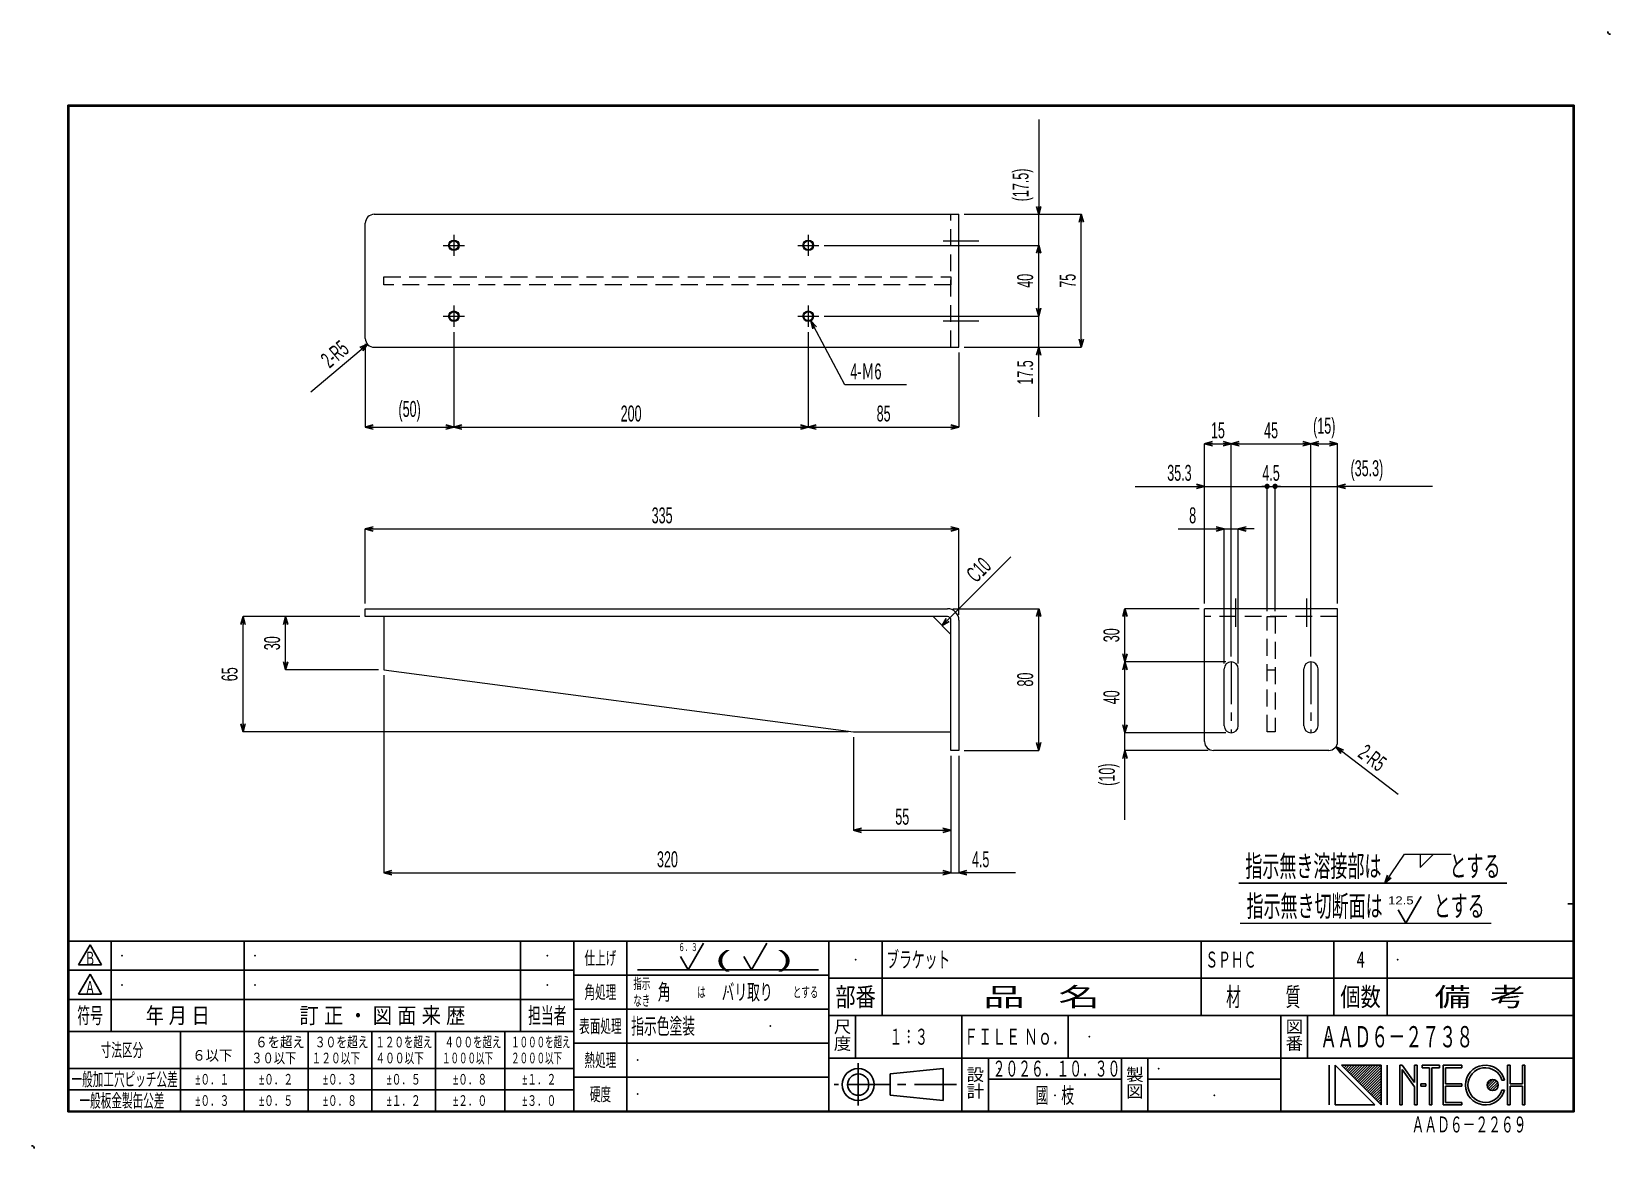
# Model space of a CAD drawing. Header units: millimetres. Extents: x -446 to 446, y -315 to 315.
import ezdxf
from ezdxf.enums import TextEntityAlignment as Align

# ---------------------------------------------------------------- set-up
doc = ezdxf.new("R2010")
doc.units = ezdxf.units.MM
doc.header["$LTSCALE"] = 0.75
doc.header["$PDSIZE"] = 1
doc.linetypes.add('CENTER', pattern=[50.8, 31.75, -6.35, 6.35, -6.35])
doc.linetypes.add('DASHED', pattern=[19.05, 12.7, -6.35])
for name, color, linetype in [('Layer0012', 7, 'Continuous'), ('Layer0013', 7, 'Continuous'), ('Layer0014', 7, 'Continuous')]:
    doc.layers.add(name, color=color, linetype=linetype)
doc.styles.add('dcStyle0', font='ＭＳ Ｐゴシック', dxfattribs={"width": 0.6})
doc.styles.add('dcStyle1', font='@ＭＳ Ｐゴシック', dxfattribs={"width": 0.8})
doc.dimstyles.new('dc_Diam06', dxfattribs={"dimtxt": 9, "dimasz": 4.500339, "dimexe": 0, "dimexo": 3, "dimgap": 3, "dimtad": 2, "dimtih": 1, "dimtoh": 1, "dimdec": 1, "dimdsep": 46, "dimtxsty": 'dcStyle0', "dimblk1": 'OPEN30', "dimblk2": 'OPEN30', "dimsah": 1, "dimcen": 0.09, "dimclrd": 4, "dimclre": 4, "dimclrt": 4, "dimadec": 0, "dimazin": 2, "dimtfac": 1, "dimtdec": 4, "dimtofl": 0, "dimtmove": 0, "dimatfit": 3, "dimfxl": 1, "dimarcsym": 1})
doc.dimstyles.new('dc_Radial01', dxfattribs={"dimtxt": 9, "dimasz": 4.500339, "dimexe": 0, "dimexo": 3, "dimgap": 3, "dimtad": 3, "dimdec": 1, "dimdsep": 46, "dimtxsty": 'dcStyle0', "dimblk1": 'OPEN30', "dimblk2": 'OPEN30', "dimsah": 1, "dimcen": 0.09, "dimclrd": 4, "dimclre": 4, "dimclrt": 4, "dimadec": 0, "dimazin": 2, "dimtfac": 1, "dimtdec": 4, "dimtofl": 0, "dimtmove": 0, "dimatfit": 3, "dimfxl": 1, "dimarcsym": 1})
doc.dimstyles.new('dc_Rotated', dxfattribs={"dimtxt": 9, "dimasz": 4.500339, "dimexe": 0, "dimexo": 3, "dimgap": 3, "dimtad": 3, "dimdec": 1, "dimdsep": 46, "dimtxsty": 'dcStyle0', "dimblk1": 'OPEN30', "dimblk2": 'OPEN30', "dimsah": 1, "dimcen": 0.09, "dimclrd": 4, "dimclre": 4, "dimclrt": 4, "dimadec": 0, "dimazin": 2, "dimtfac": 1, "dimtdec": 4, "dimtmove": 0, "dimatfit": 3, "dimfxl": 1, "dimarcsym": 1})

msp = doc.modelspace()

# ---------------------------------------------------------------- texts
at = {"layer": 'Layer0013', "color": 4, "style": 'dcStyle0'}
for s, height, width, p, p2 in [('(    )', 9, 1.805192, (-59.4, -212.59), (-16.2, -212.59)), ('ブラケット', 9, 0.686674, (36.9, -213), (72.9, -213)), ('ＳＰＨＣ', 9, 0.742009, (216.9, -213), (245.7, -213)), ('４', 9, 0.804527, (300.9, -213), (308.1, -213)), ('角', 9, 0.55, (-92.1, -231.3), (-84.9, -231.3)), ('バリ取り', 9, 0.629933, (-56.1, -231.3), (-27.3, -231.3)), ('指示色塗装', 9, 0.55, (-107.1, -250.5), (-71.1, -250.5)), ('１：３', 9, 0.883646, (38.7, -256.5), (60.3, -256.5)), ('ＡＡＤ６－２７３８', 12, 0.749406, (281.7, -258), (368.1, -258)), ('２０２６．１０．３０', 9, 0.809085, (96.9, -274.5), (168.9, -274.5)), ('國\u3000枝', 9, 0.619282, (121.2, -289.5), (142.8, -289.5)), ('ＡＡＤ６－２２６９', 9, 0.749406, (333.3, -306), (398.1, -306))]:
    msp.add_text(s, height=height, dxfattribs=dict(at, width=width)).set_placement(p, p2, align=Align.FIT)
at = {"layer": 'Layer0014', "color": 2, "style": 'dcStyle0'}
for s, height, width, p, p2 in [('Ｂ', 7.5, 0.707699, (-415.5, -211.5), (-409.5, -211.5)), ('仕上げ', 7.5, 0.553553, (-133.5, -211.35), (-115.5, -211.35)), ('Ａ', 7.5, 0.769682, (-415.5, -228), (-409.5, -228)), ('角処理', 7.5, 0.55, (-133.5, -230.55), (-115.5, -230.55)), ('品   名', 10.5, 1.482973, (91.5, -234.75), (157.5, -234.75)), ('材\u3000\u3000\u3000質', 10.5, 0.688684, (228.6, -234.75), (270.6, -234.75)), ('個数', 10.5, 0.746429, (293.1, -234.75), (315.9, -234.75)), ('備  考', 10.5, 1.294793, (346.2, -234.75), (397.8, -234.75)), ('部番', 10.5, 0.746429, (8.1, -234.75), (30.9, -234.75)), ('符号', 9, 0.55, (-419.7, -244.5), (-405.3, -244.5)), ('年 月 日', 9, 0.761909, (-381, -244.5), (-345, -244.5)), ('訂 正 ・ 図 面 来 歴', 9, 0.858543, (-294.3, -244.5), (-200.7, -244.5)), ('担当者', 9, 0.55, (-165.3, -244.5), (-143.7, -244.5)), ('表面処理', 7.5, 0.55, (-136.5, -249.75), (-112.5, -249.75)), ('ＦＩＬＥ Ｎｏ．', 9, 0.958586, (80.7, -256.5), (138.3, -256.5)), ('寸法区分', 7.5, 0.55, (-406.5, -263.25), (-382.5, -263.25)), ('   ６を超え', 6, 0.883925, (-324.9, -258), (-291.3, -258)), ('  ３０を超え', 6, 0.813175, (-288.9, -258), (-255.3, -258)), (' １２０を超え', 6, 0.752912, (-252.9, -258), (-219.3, -258)), (' ４００を超え', 6, 0.752912, (-213.9, -258), (-180.3, -258)), ('１０００を超え', 6, 0.700964, (-174.9, -258), (-141.3, -258)), ('   ６以下', 6, 0.917262, (-360.9, -265.5), (-332.1, -265.5)), ('  ３０以下', 6, 0.829851, (-324.9, -267), (-296.1, -267)), (' １２０以下', 6, 0.75765, (-288.9, -267), (-260.1, -267)), (' ４００以下', 6, 0.75765, (-252.9, -267), (-224.1, -267)), ('１０００以下', 6, 0.697008, (-213.9, -267), (-185.1, -267)), ('２０００以下', 6, 0.697008, (-174.9, -267), (-146.1, -267)), ('熱処理', 7.5, 0.55, (-133.5, -268.95), (-115.5, -268.95)), ('一般加工穴ピッチ公差', 7.5, 0.578487, (-423, -279.75), (-363, -279.75)), ('±０．１', 6, 0.725681, (-353.1, -279), (-333.9, -279)), ('±０．２', 6, 0.725681, (-317.1, -279), (-297.9, -279)), ('±０．３', 6, 0.725681, (-281.1, -279), (-261.9, -279)), ('±０．５', 6, 0.725681, (-245.1, -279), (-225.9, -279)), ('±０．８', 6, 0.725681, (-207.6, -279), (-188.4, -279)), ('±１．２', 6, 0.725681, (-168.6, -279), (-149.4, -279)), ('一般板金製缶公差', 7.5, 0.55, (-418.5, -291.75), (-370.5, -291.75)), ('±０．３', 6, 0.725681, (-353.1, -291), (-333.9, -291)), ('±０．５', 6, 0.725681, (-317.1, -291), (-297.9, -291)), ('±０．８', 6, 0.725681, (-281.1, -291), (-261.9, -291)), ('±１．２', 6, 0.725681, (-245.1, -291), (-225.9, -291)), ('±２．０', 6, 0.725681, (-207.6, -291), (-188.4, -291)), ('±３．０', 6, 0.725681, (-168.6, -291), (-149.4, -291)), ('硬度', 7.5, 0.55, (-130.5, -288.15), (-118.5, -288.15))]:
    msp.add_text(s, height=height, dxfattribs=dict(at, width=width)).set_placement(p, p2, align=Align.FIT)
at = {"layer": 'Layer0014', "color": 2, "style": 'dcStyle1', "width": 0.9625}
for s, p in [('尺度', (8.4, -241.5)), ('図番', (263.4, -241.5)), ('設計', (83.4, -268.5)), ('製図', (173.4, -268.5))]:
    msp.add_text(s, height=7.2, rotation=270, dxfattribs=at).set_placement(p)

# ---------------------------------------------------------------- blocks, each defined once
blk = doc.blocks.new('DC_GROUP_AAD6-2738_1')
at = {"layer": 'Layer0014', "color": 2, "style": 'dcStyle0'}
for s, width, p, p2 in [('指示', 0.55, (-105.9, -225), (-96.3, -225)), ('なき', 0.629933, (-105.9, -234.6), (-96.3, -234.6)), ('は', 0.55, (-69.9, -229.8), (-65.1, -229.8)), ('とする', 0.637211, (-15.9, -229.8), (-1.5, -229.8))]:
    blk.add_text(s, height=6, dxfattribs=dict(at, width=width)).set_placement(p, p2, align=Align.FIT)
blk = doc.blocks.new('DC_GROUP_AAD6-2738_2')
at = {"layer": 'Layer0013', "color": 4, "linetype": 'Continuous', "lineweight": 25}
for p, q in [((-75.05, -214.2), (-66.39, -199.2)), ((-79.38, -206.7), (-75.05, -214.2))]:
    blk.add_line(p, q, dxfattribs=at)
at = {"layer": 'Layer0013', "color": 4, "style": 'dcStyle0', "width": 0.812153}
blk.add_text('６．３', height=4.5, dxfattribs=at).set_placement((-80.45, -203.7), (-69.65, -203.7), align=Align.FIT)
blk = doc.blocks.new('DC_GROUP_AAD6-2738_3')
at = {"layer": 'Layer0013', "color": 4, "linetype": 'Continuous', "lineweight": 25}
for p, q in [((-39.29, -214.2), (-30.63, -199.2)), ((-43.62, -206.7), (-39.29, -214.2))]:
    blk.add_line(p, q, dxfattribs=at)
blk = doc.blocks.new('DC_GROUP_AAD6-2738_4')
at = {"layer": 'Layer0013', "color": 4, "linetype": 'Continuous', "lineweight": 25}
for p, q in [((330.09, -187.85), (338.75, -172.85)), ((325.75, -180.35), (330.09, -187.85))]:
    blk.add_line(p, q, dxfattribs=at)
at = {"layer": 'Layer0013', "color": 4, "style": 'dcStyle0', "width": 1.291922}
blk.add_text('12.5', height=4.5, dxfattribs=at).set_placement((320.02, -177.35), (334.42, -177.35), align=Align.FIT)
blk = doc.blocks.new('_Open30')
at = {"color": 0, "linetype": 'ByBlock', "lineweight": -2}
for p, q in [((-1, 0.267949), (0, 0)), ((0, 0), (-1, -0.267949)), ((0, 0), (-1, 0))]:
    blk.add_line(p, q, dxfattribs=at)
blk = doc.blocks.new('DC_GROUP_AAD6-2738_5')
at = {"layer": 'Layer0013', "color": 4, "linetype": 'Continuous', "lineweight": 13}
for p, q in [((318.25, -165.35), (329.2, -149.06)), ((329.2, -149.06), (355.62, -149.06)), ((338.2, -149.06), (338.2, -156.56)), ((338.2, -149.06), (345.7, -149.06)), ((338.2, -156.56), (345.7, -149.06))]:
    blk.add_line(p, q, dxfattribs=at)
at = {"layer": 'Layer0013', "color": 4, "xscale": 4.500345800894138, "yscale": 4.500244740756384, "rotation": 236.0825694630273}
blk.add_blockref('_Open30', (318.25, -165.35), dxfattribs=at)
blk = doc.blocks.new('DC_GROUP_AAD6-2738_6')
at = {"layer": 'Layer0013', "color": 4, "linetype": 'Continuous', "lineweight": 18}
blk.add_line((236.55, -187.85), (378.15, -187.85), dxfattribs=at)
at = {"layer": 'Layer0013', "color": 4, "style": 'dcStyle0', "width": 0.619648}
blk.add_text('指示無き切断面は\u3000\u3000\u3000とする', height=12, dxfattribs=at).set_placement((240.15, -184.25), (374.55, -184.25), align=Align.FIT)
blk = doc.blocks.new('DC_GROUP_AAD6-2738_7')
at = {"layer": 'Layer0013', "color": 4, "linetype": 'Continuous', "lineweight": 25}
blk.add_line((235.88, -165.35), (387.08, -165.35), dxfattribs=at)
at = {"layer": 'Layer0013', "color": 4, "style": 'dcStyle0', "width": 0.630214}
blk.add_text('指示無き溶接部は\u3000\u3000\u3000\u3000とする', height=12, dxfattribs=at).set_placement((239.48, -161.75), (383.48, -161.75), align=Align.FIT)
blk = doc.blocks.new('*D4')
at = {"layer": 'Layer0012', "color": 4, "linetype": 'Continuous', "lineweight": 13}
for p, q in [((-207.16, 145.42), (-207.16, 91.92)), ((-257.16, 138.92), (-257.16, 91.92)), ((-257.16, 91.92), (-207.16, 91.92))]:
    blk.add_line(p, q, dxfattribs=at)
at = {"layer": 'Layer0012', "color": 4, "xscale": 4.500345800894138, "yscale": 4.500244740756384}
for p, rotation in [((-257.16, 91.92), 180), ((-207.16, 91.92), 360)]:
    blk.add_blockref('_Open30', p, dxfattribs=dict(at, rotation=rotation))
at = {"layer": 'Layer0012', "color": 4, "insert": (-232.16, 94.92), "char_height": 9, "attachment_point": 8, "style": 'dcStyle0'}
blk.add_mtext('\\T1.00;(50)', dxfattribs=at)
blk = doc.blocks.new('*D5')
at = {"layer": 'Layer0012', "color": 4, "linetype": 'Continuous', "lineweight": 13}
for p, q in [((-207.16, 145.42), (-207.16, 91.92)), ((-7.16, 145.42), (-7.16, 91.92)), ((-207.16, 91.92), (-7.16, 91.92))]:
    blk.add_line(p, q, dxfattribs=at)
at = {"layer": 'Layer0012', "color": 4, "xscale": 4.500345800894138, "yscale": 4.500244740756384}
for p, rotation in [((-207.16, 91.92), 180), ((-7.16, 91.92), 360)]:
    blk.add_blockref('_Open30', p, dxfattribs=dict(at, rotation=rotation))
at = {"layer": 'Layer0012', "color": 4, "insert": (-107.16, 94.92), "char_height": 9, "attachment_point": 8, "style": 'dcStyle0'}
blk.add_mtext('\\T1.00;200', dxfattribs=at)
blk = doc.blocks.new('*D6')
at = {"layer": 'Layer0012', "color": 4, "linetype": 'Continuous', "lineweight": 13}
for p, q in [((-7.16, 145.42), (-7.16, 91.92)), ((77.84, 133.92), (77.84, 91.92)), ((-7.16, 91.92), (77.84, 91.92))]:
    blk.add_line(p, q, dxfattribs=at)
at = {"layer": 'Layer0012', "color": 4, "xscale": 4.500345800894138, "yscale": 4.500244740756384}
for p, rotation in [((-7.16, 91.92), 180), ((77.84, 91.92), 360)]:
    blk.add_blockref('_Open30', p, dxfattribs=dict(at, rotation=rotation))
at = {"layer": 'Layer0012', "color": 4, "insert": (35.34, 94.92), "char_height": 9, "attachment_point": 8, "style": 'dcStyle0'}
blk.add_mtext('\\T1.00;85', dxfattribs=at)
blk = doc.blocks.new('*D7')
at = {"layer": 'Layer0012', "color": 4, "linetype": 'Continuous', "lineweight": 13}
for p, q in [((1.84, 154.42), (122.84, 154.42)), ((122.84, 136.92), (122.84, 154.42)), ((80.84, 136.92), (122.84, 136.92)), ((122.84, 97.77), (122.84, 136.92))]:
    blk.add_line(p, q, dxfattribs=at)
at = {"layer": 'Layer0012', "color": 4, "xscale": 4.500345800894138, "yscale": 4.500244740756384, "rotation": 90}
blk.add_blockref('_Open30', (122.84, 136.92), dxfattribs=at)
at = {"layer": 'Layer0012', "color": 4, "insert": (119.84, 129.57), "char_height": 9, "attachment_point": 9, "rotation": 90, "style": 'dcStyle0'}
blk.add_mtext('\\T1.00;17.5', dxfattribs=at)
blk = doc.blocks.new('*D8')
at = {"layer": 'Layer0012', "color": 4, "linetype": 'Continuous', "lineweight": 13}
for p, q in [((1.84, 194.42), (122.84, 194.42)), ((122.84, 154.42), (122.84, 194.42)), ((1.84, 154.42), (122.84, 154.42))]:
    blk.add_line(p, q, dxfattribs=at)
at = {"layer": 'Layer0012', "color": 4, "xscale": 4.500345800894138, "yscale": 4.500244740756384}
for p, rotation in [((122.84, 194.42), 90), ((122.84, 154.42), 270)]:
    blk.add_blockref('_Open30', p, dxfattribs=dict(at, rotation=rotation))
at = {"layer": 'Layer0012', "color": 4, "insert": (119.84, 174.42), "char_height": 9, "attachment_point": 8, "rotation": 90, "style": 'dcStyle0'}
blk.add_mtext('\\T1.00;40', dxfattribs=at)
blk = doc.blocks.new('*D9')
at = {"layer": 'Layer0012', "color": 4, "linetype": 'Continuous', "lineweight": 13}
for p, q in [((122.84, 265.47), (122.84, 211.92)), ((80.84, 211.92), (122.84, 211.92)), ((122.84, 194.42), (122.84, 211.92)), ((1.84, 194.42), (122.84, 194.42))]:
    blk.add_line(p, q, dxfattribs=at)
at = {"layer": 'Layer0012', "color": 4, "xscale": 4.500345800894138, "yscale": 4.500244740756384, "rotation": 270}
blk.add_blockref('_Open30', (122.84, 211.92), dxfattribs=at)
at = {"layer": 'Layer0012', "color": 4, "insert": (119.84, 219.27), "char_height": 9, "attachment_point": 7, "rotation": 90, "style": 'dcStyle0'}
blk.add_mtext('\\T1.00;(17.5)', dxfattribs=at)
blk = doc.blocks.new('*D10')
at = {"layer": 'Layer0012', "color": 4, "linetype": 'Continuous', "lineweight": 13}
for p, q in [((80.84, 211.92), (146.84, 211.92)), ((146.84, 136.92), (146.84, 211.92)), ((80.84, 136.92), (146.84, 136.92))]:
    blk.add_line(p, q, dxfattribs=at)
at = {"layer": 'Layer0012', "color": 4, "xscale": 4.500345800894138, "yscale": 4.500244740756384}
for p, rotation in [((146.84, 211.92), 90), ((146.84, 136.92), 270)]:
    blk.add_blockref('_Open30', p, dxfattribs=dict(at, rotation=rotation))
at = {"layer": 'Layer0012', "color": 4, "insert": (143.84, 174.42), "char_height": 9, "attachment_point": 8, "rotation": 90, "style": 'dcStyle0'}
blk.add_mtext('\\T1.00;75', dxfattribs=at)
blk = doc.blocks.new('*D11')
at = {"layer": 'Layer0012', "color": 4, "linetype": 'Continuous', "lineweight": 13}
for p, q in [((201.51, 34.47), (227.5, 34.47)), ((227.5, 34.47), (235.5, 34.47)), ((227.5, -41.53), (227.5, 34.47)), ((235.5, -41.53), (235.5, 34.47)), ((244.5, 34.47), (235.5, 34.47))]:
    blk.add_line(p, q, dxfattribs=at)
at = {"layer": 'Layer0012', "color": 4, "xscale": 4.500345800894138, "yscale": 4.500244740756384}
for p, rotation in [((227.5, 34.47), 360), ((235.5, 34.47), 180)]:
    blk.add_blockref('_Open30', p, dxfattribs=dict(at, rotation=rotation))
at = {"layer": 'Layer0012', "color": 4, "insert": (211.71, 37.47), "char_height": 9, "attachment_point": 9, "style": 'dcStyle0'}
blk.add_mtext('\\T1.00;8', dxfattribs=at)
blk = doc.blocks.new('*D12')
at = {"layer": 'Layer0012', "color": 4, "linetype": 'Continuous', "lineweight": 13}
for p, q in [((216.5, 82.47), (231.5, 82.47)), ((216.5, -7.53), (216.5, 82.47)), ((231.5, -37.53), (231.5, 82.47))]:
    blk.add_line(p, q, dxfattribs=at)
at = {"layer": 'Layer0012', "color": 4, "xscale": 4.500345800894138, "yscale": 4.500244740756384}
for p, rotation in [((216.5, 82.47), 180), ((231.5, 82.47), 360)]:
    blk.add_blockref('_Open30', p, dxfattribs=dict(at, rotation=rotation))
at = {"layer": 'Layer0012', "color": 4, "insert": (224, 85.47), "char_height": 9, "attachment_point": 8, "style": 'dcStyle0'}
blk.add_mtext('\\T1.00;15', dxfattribs=at)
blk = doc.blocks.new('*D13')
at = {"layer": 'Layer0012', "color": 4, "linetype": 'Continuous', "lineweight": 13}
for p, q in [((231.5, 82.47), (276.5, 82.47)), ((231.5, -37.53), (231.5, 82.47)), ((276.5, -37.53), (276.5, 82.47))]:
    blk.add_line(p, q, dxfattribs=at)
at = {"layer": 'Layer0012', "color": 4, "xscale": 4.500345800894138, "yscale": 4.500244740756384}
for p, rotation in [((231.5, 82.47), 180), ((276.5, 82.47), 360)]:
    blk.add_blockref('_Open30', p, dxfattribs=dict(at, rotation=rotation))
at = {"layer": 'Layer0012', "color": 4, "insert": (254, 85.47), "char_height": 9, "attachment_point": 8, "style": 'dcStyle0'}
blk.add_mtext('\\T1.00;45', dxfattribs=at)
blk = doc.blocks.new('*D14')
at = {"layer": 'Layer0012', "color": 4, "linetype": 'Continuous', "lineweight": 13}
for p, q in [((276.5, 82.47), (291.5, 82.47)), ((276.5, -37.53), (276.5, 82.47)), ((291.5, -7.53), (291.5, 82.47))]:
    blk.add_line(p, q, dxfattribs=at)
at = {"layer": 'Layer0012', "color": 4, "xscale": 4.500345800894138, "yscale": 4.500244740756384}
for p, rotation in [((276.5, 82.47), 180), ((291.5, 82.47), 360)]:
    blk.add_blockref('_Open30', p, dxfattribs=dict(at, rotation=rotation))
at = {"layer": 'Layer0012', "color": 4, "insert": (284, 85.47), "char_height": 9, "attachment_point": 8, "style": 'dcStyle0'}
blk.add_mtext('\\T1.00;(15)', dxfattribs=at)
blk = doc.blocks.new('_Dot')
at = {"color": 0, "linetype": 'ByBlock', "lineweight": -2}
blk.add_line((-0.5, 0), (-1, 0), dxfattribs=at)
at = {"color": 0, "linetype": 'ByBlock', "const_width": 0.5}
blk.add_lwpolyline([(-0.25, 0, 1), (0.25, 0, 1)], format="xyb", close=True, dxfattribs=at)
blk = doc.blocks.new('*D15')
at = {"layer": 'Layer0012', "color": 4, "linetype": 'Continuous', "lineweight": 13}
for p, q in [((177.35, 58.47), (216.5, 58.47)), ((216.5, 58.47), (251.75, 58.47)), ((216.5, -7.53), (216.5, 58.47)), ((251.75, -12.03), (251.75, 58.47))]:
    blk.add_line(p, q, dxfattribs=at)
at = {"layer": 'Layer0012', "color": 4, "rotation": 360}
for name, p, xscale, yscale in [('_Open30', (216.5, 58.47), 4.500345800894138, 4.500244740756384), ('_Dot', (251.75, 58.47), 3, 3)]:
    blk.add_blockref(name, p, dxfattribs=dict(at, xscale=xscale, yscale=yscale))
at = {"layer": 'Layer0012', "color": 4, "insert": (209.15, 61.47), "char_height": 9, "attachment_point": 9, "style": 'dcStyle0'}
blk.add_mtext('\\T1.00;35.3', dxfattribs=at)
blk = doc.blocks.new('*D16')
at = {"layer": 'Layer0012', "color": 4, "linetype": 'Continuous', "lineweight": 13}
for p, q in [((251.75, 58.47), (256.25, 58.47)), ((251.75, -12.03), (251.75, 58.47)), ((256.25, -12.03), (256.25, 58.47))]:
    blk.add_line(p, q, dxfattribs=at)
at = {"layer": 'Layer0012', "color": 4, "insert": (254, 61.47), "char_height": 9, "attachment_point": 8, "style": 'dcStyle0'}
blk.add_mtext('\\T1.00;4.5', dxfattribs=at)
blk = doc.blocks.new('*D17')
at = {"layer": 'Layer0012', "color": 4, "linetype": 'Continuous', "lineweight": 13}
for p, q in [((256.25, 58.47), (291.5, 58.47)), ((256.25, -12.03), (256.25, 58.47)), ((291.5, -7.53), (291.5, 58.47)), ((345.05, 58.47), (291.5, 58.47))]:
    blk.add_line(p, q, dxfattribs=at)
at = {"layer": 'Layer0012', "color": 4, "rotation": 180}
for name, p, xscale, yscale in [('_Dot', (256.25, 58.47), 3, 3), ('_Open30', (291.5, 58.47), 4.500345800894138, 4.500244740756384)]:
    blk.add_blockref(name, p, dxfattribs=dict(at, xscale=xscale, yscale=yscale))
at = {"layer": 'Layer0012', "color": 4, "insert": (298.85, 61.47), "char_height": 9, "attachment_point": 7, "style": 'dcStyle0'}
blk.add_mtext('\\T1.00;(35.3)', dxfattribs=at)
blk = doc.blocks.new('*D18')
at = {"layer": 'Layer0012', "color": 4, "linetype": 'Continuous', "lineweight": 13}
for p, q in [((171.5, -90.53), (171.5, -80.53)), ((228.5, -80.53), (171.5, -80.53)), ((218.5, -90.53), (171.5, -90.53)), ((171.5, -129.68), (171.5, -90.53))]:
    blk.add_line(p, q, dxfattribs=at)
at = {"layer": 'Layer0012', "color": 4, "xscale": 4.500345800894138, "yscale": 4.500244740756384, "rotation": 90}
blk.add_blockref('_Open30', (171.5, -90.53), dxfattribs=at)
at = {"layer": 'Layer0012', "color": 4, "insert": (168.5, -97.88), "char_height": 9, "attachment_point": 9, "rotation": 90, "style": 'dcStyle0'}
blk.add_mtext('\\T1.00;(10)', dxfattribs=at)
blk = doc.blocks.new('*D19')
at = {"layer": 'Layer0012', "color": 4, "linetype": 'Continuous', "lineweight": 13}
for p, q in [((171.5, -80.53), (171.5, -40.53)), ((228.5, -40.53), (171.5, -40.53)), ((228.5, -80.53), (171.5, -80.53))]:
    blk.add_line(p, q, dxfattribs=at)
at = {"layer": 'Layer0012', "color": 4, "xscale": 4.500345800894138, "yscale": 4.500244740756384}
for p, rotation in [((171.5, -40.53), 90), ((171.5, -80.53), 270)]:
    blk.add_blockref('_Open30', p, dxfattribs=dict(at, rotation=rotation))
at = {"layer": 'Layer0012', "color": 4, "insert": (168.5, -60.53), "char_height": 9, "attachment_point": 8, "rotation": 90, "style": 'dcStyle0'}
blk.add_mtext('\\T1.00;40', dxfattribs=at)
blk = doc.blocks.new('*D20')
at = {"layer": 'Layer0012', "color": 4, "linetype": 'Continuous', "lineweight": 13}
for p, q in [((171.5, -40.53), (171.5, -10.53)), ((213.5, -10.53), (171.5, -10.53)), ((228.5, -40.53), (171.5, -40.53))]:
    blk.add_line(p, q, dxfattribs=at)
at = {"layer": 'Layer0012', "color": 4, "xscale": 4.500345800894138, "yscale": 4.500244740756384}
for p, rotation in [((171.5, -10.53), 90), ((171.5, -40.53), 270)]:
    blk.add_blockref('_Open30', p, dxfattribs=dict(at, rotation=rotation))
at = {"layer": 'Layer0012', "color": 4, "insert": (168.5, -25.53), "char_height": 9, "attachment_point": 8, "rotation": 90, "style": 'dcStyle0'}
blk.add_mtext('\\T1.00;30', dxfattribs=at)
blk = doc.blocks.new('*D21')
at = {"layer": 'Layer0012', "color": 4, "linetype": 'Continuous', "lineweight": 13}
for p, q in [((-326.16, -80.01), (-326.16, -15.03)), ((-260.16, -15.03), (-326.16, -15.03)), ((15.36, -80.01), (-326.16, -80.01))]:
    blk.add_line(p, q, dxfattribs=at)
at = {"layer": 'Layer0012', "color": 4, "xscale": 4.500345800894138, "yscale": 4.500244740756384}
for p, rotation in [((-326.16, -15.03), 90), ((-326.16, -80.01), 270)]:
    blk.add_blockref('_Open30', p, dxfattribs=dict(at, rotation=rotation))
at = {"layer": 'Layer0012', "color": 4, "insert": (-329.16, -47.52), "char_height": 9, "attachment_point": 8, "rotation": 90, "style": 'dcStyle0'}
blk.add_mtext('\\T1.00;65', dxfattribs=at)
blk = doc.blocks.new('*D22')
at = {"layer": 'Layer0012', "color": 4, "linetype": 'Continuous', "lineweight": 13}
for p, q in [((74.34, -10.53), (122.84, -10.53)), ((122.84, -90.53), (122.84, -10.53)), ((80.84, -90.53), (122.84, -90.53))]:
    blk.add_line(p, q, dxfattribs=at)
at = {"layer": 'Layer0012', "color": 4, "xscale": 4.500345800894138, "yscale": 4.500244740756384}
for p, rotation in [((122.84, -10.53), 90), ((122.84, -90.53), 270)]:
    blk.add_blockref('_Open30', p, dxfattribs=dict(at, rotation=rotation))
at = {"layer": 'Layer0012', "color": 4, "insert": (119.84, -50.53), "char_height": 9, "attachment_point": 8, "rotation": 90, "style": 'dcStyle0'}
blk.add_mtext('\\T1.00;80', dxfattribs=at)
blk = doc.blocks.new('*D23')
at = {"layer": 'Layer0012', "color": 4, "linetype": 'Continuous', "lineweight": 13}
for p, q in [((-257.16, 34.47), (77.84, 34.47)), ((-257.16, -7.53), (-257.16, 34.47)), ((77.84, -14.03), (77.84, 34.47))]:
    blk.add_line(p, q, dxfattribs=at)
at = {"layer": 'Layer0012', "color": 4, "xscale": 4.500345800894138, "yscale": 4.500244740756384}
for p, rotation in [((-257.16, 34.47), 180), ((77.84, 34.47), 360)]:
    blk.add_blockref('_Open30', p, dxfattribs=dict(at, rotation=rotation))
at = {"layer": 'Layer0012', "color": 4, "insert": (-89.66, 37.47), "char_height": 9, "attachment_point": 8, "style": 'dcStyle0'}
blk.add_mtext('\\T1.00;335', dxfattribs=at)
blk = doc.blocks.new('DC_IMAGEDIMGROUP_1')
at = {"layer": 'Layer0012', "color": 4, "linetype": 'Continuous', "lineweight": 13}
for p, q in [((-246.66, -48.03), (-246.66, -159.53)), ((73.34, -93.53), (73.34, -159.53)), ((77.84, -93.53), (77.84, -159.53)), ((-246.66, -159.53), (73.34, -159.53)), ((73.34, -159.53), (77.84, -159.53)), ((109.79, -159.53), (77.84, -159.53))]:
    blk.add_line(p, q, dxfattribs=at)
at = {"layer": 'Layer0012', "color": 4, "xscale": 4.500345800894138, "yscale": 4.500244740756384}
for p, rotation in [((-246.66, -159.53), 180), ((73.34, -159.53), 360), ((77.84, -159.53), 180)]:
    blk.add_blockref('_Open30', p, dxfattribs=dict(at, rotation=rotation))
at = {"layer": 'Layer0012', "color": 4, "char_height": 9, "style": 'dcStyle0'}
for s, insert, attachment_point in [('\\T1.00;320', (-86.66, -156.53), 8), ('\\T1.00;4.5', (85.19, -156.53), 7)]:
    blk.add_mtext(s, dxfattribs=dict(at, insert=insert, attachment_point=attachment_point))
blk = doc.blocks.new('*D25')
at = {"layer": 'Layer0012', "color": 4, "linetype": 'Continuous', "lineweight": 13}
for p, q in [((-302.16, -45.03), (-302.16, -15.03)), ((-260.16, -15.03), (-302.16, -15.03)), ((-249.66, -45.03), (-302.16, -45.03))]:
    blk.add_line(p, q, dxfattribs=at)
at = {"layer": 'Layer0012', "color": 4, "xscale": 4.500345800894138, "yscale": 4.500244740756384}
for p, rotation in [((-302.16, -15.03), 90), ((-302.16, -45.03), 270)]:
    blk.add_blockref('_Open30', p, dxfattribs=dict(at, rotation=rotation))
at = {"layer": 'Layer0012', "color": 4, "insert": (-305.16, -30.03), "char_height": 9, "attachment_point": 8, "rotation": 90, "style": 'dcStyle0'}
blk.add_mtext('\\T1.00;30', dxfattribs=at)
blk = doc.blocks.new('*D26')
at = {"layer": 'Layer0012', "color": 4, "linetype": 'Continuous', "lineweight": 13}
for p, q in [((13.54, 115.69), (-5.74, 151.77)), ((48.34, 115.69), (13.54, 115.69))]:
    blk.add_line(p, q, dxfattribs=at)
at = {"layer": 'Layer0012', "color": 4, "xscale": 4.500345800894138, "yscale": 4.500244740756384, "rotation": 118.1235982193733}
blk.add_blockref('_Open30', (-5.74, 151.77), dxfattribs=at)
at = {"layer": 'Layer0012', "color": 4, "insert": (16.54, 118.69), "char_height": 9, "attachment_point": 7, "style": 'dcStyle0'}
blk.add_mtext('\\T1.00;4-Ｍ6', dxfattribs=at)
blk = doc.blocks.new('*D27')
at = {"layer": 'Layer0012', "color": 4, "linetype": 'Continuous', "lineweight": 13}
blk.add_line((-287.94, 111.74), (-255.98, 138.7), dxfattribs=at)
at = {"layer": 'Layer0012', "color": 4, "xscale": 4.500345800894138, "yscale": 4.500244740756384, "rotation": 40.15146240727102}
blk.add_blockref('_Open30', (-255.98, 138.7), dxfattribs=at)
at = {"layer": 'Layer0012', "color": 4, "insert": (-265.57, 134.53), "char_height": 9, "attachment_point": 9, "rotation": 40.15146, "style": 'dcStyle0'}
blk.add_mtext('\\T1.00;2-R5', dxfattribs=at)
blk = doc.blocks.new('*D28')
at = {"layer": 'Layer0012', "color": 4, "linetype": 'Continuous', "lineweight": 13}
blk.add_line((325.81, -115.31), (290.49, -88.55), dxfattribs=at)
at = {"layer": 'Layer0012', "color": 4, "xscale": 4.500345800894138, "yscale": 4.500244740756384, "rotation": 142.8530366080072}
blk.add_blockref('_Open30', (290.49, -88.55), dxfattribs=at)
at = {"layer": 'Layer0012', "color": 4, "insert": (302.28, -93.72), "char_height": 9, "attachment_point": 7, "rotation": 322.85304, "style": 'dcStyle0'}
blk.add_mtext('\\T1.00;2-R5', dxfattribs=at)
blk = doc.blocks.new('DC_IMAGEDIMGROUP_2')
at = {"layer": 'Layer0012', "color": 4, "linetype": 'Continuous', "lineweight": 13}
blk.add_line((107.16, 18.79), (68.34, -20.03), dxfattribs=at)
at = {"layer": 'Layer0012', "color": 4, "xscale": 4.500345800894138, "yscale": 4.500244740756384, "rotation": 225}
blk.add_blockref('_Open30', (68.34, -20.03), dxfattribs=at)
at = {"layer": 'Layer0012', "color": 4, "insert": (87.65, 3.52), "char_height": 9, "attachment_point": 7, "rotation": 45, "style": 'dcStyle0'}
blk.add_mtext('\\T1.00;C10', dxfattribs=at)
blk = doc.blocks.new('*D30')
at = {"layer": 'Layer0012', "color": 4, "linetype": 'Continuous', "lineweight": 13}
for p, q in [((18.36, -83.01), (18.36, -135.53)), ((73.34, -93.53), (73.34, -135.53)), ((18.36, -135.53), (73.34, -135.53))]:
    blk.add_line(p, q, dxfattribs=at)
at = {"layer": 'Layer0012', "color": 4, "xscale": 4.500345800894138, "yscale": 4.500244740756384}
for p, rotation in [((18.36, -135.53), 180), ((73.34, -135.53), 360)]:
    blk.add_blockref('_Open30', p, dxfattribs=dict(at, rotation=rotation))
at = {"layer": 'Layer0012', "color": 4, "insert": (45.85, -132.53), "char_height": 9, "attachment_point": 8, "style": 'dcStyle0'}
blk.add_mtext('\\T1.00;55', dxfattribs=at)
blk = doc.blocks.new('DC_GROUP_AAD6-2738_8')
at = {"color": 3, "linetype": 'Continuous', "lineweight": 18}
for p, q in [((227.5, -76.53), (227.5, -44.53)), ((235.5, -76.53), (235.5, -44.53))]:
    blk.add_line(p, q, dxfattribs=at)
for centre, start, end in [((231.5, -44.53), 0, 180), ((231.5, -76.53), 180, 0)]:
    blk.add_arc(centre, 4, start, end, dxfattribs=at)
blk = doc.blocks.new('DC_GROUP_AAD6-2738_9')
at = {"color": 3, "linetype": 'Continuous', "lineweight": 18}
for p, q in [((272.5, -76.53), (272.5, -44.53)), ((280.5, -76.53), (280.5, -44.53))]:
    blk.add_line(p, q, dxfattribs=at)
for centre, start, end in [((276.5, -44.53), 0, 180), ((276.5, -76.53), 180, 0)]:
    blk.add_arc(centre, 4, start, end, dxfattribs=at)
blk = doc.blocks.new('DC_GROUP_AAD6-2738_10')
at = {"color": 3, "linetype": 'DASHED', "lineweight": 18}
for p, q in [((251.75, -15.03), (256.25, -15.03)), ((251.75, -80.01), (251.75, -15.03)), ((256.25, -15.03), (256.25, -80.01)), ((256.25, -80.01), (251.75, -80.01))]:
    blk.add_line(p, q, dxfattribs=at)
blk = doc.blocks.new('DC_GROUP_AAD6-2738_12')
at = {"color": 3, "linetype": 'Continuous', "lineweight": 18}
for p, q in [((291.5, -10.53), (216.5, -10.53)), ((216.5, -85.53), (216.5, -10.53)), ((291.5, -85.53), (291.5, -10.53)), ((286.5, -90.53), (221.5, -90.53))]:
    blk.add_line(p, q, dxfattribs=at)
for centre, start, end in [((221.5, -85.53), 180, 270), ((286.5, -85.53), 270, 0)]:
    blk.add_arc(centre, 5, start, end, dxfattribs=at)
blk = doc.blocks.new('DC_GROUP_AAD6-2738_11')
at = {"color": 3, "linetype": 'DASHED', "lineweight": 18}
blk.add_line((291.5, -15.03), (216.5, -15.03), dxfattribs=at)
at = {"linetype": 'Continuous'}
blk.add_blockref('DC_GROUP_AAD6-2738_12', (0, 0), dxfattribs=at)
blk = doc.blocks.new('DC_GROUP_AAD6-2738_13')
at = {"color": 2, "linetype": 'CENTER', "lineweight": 18}
for p, q in [((-7.16, 200.42), (-7.16, 188.42)), ((-13.16, 194.42), (-1.16, 194.42))]:
    blk.add_line(p, q, dxfattribs=at)
at = {"color": 3, "linetype": 'Continuous', "lineweight": 18}
for radius in [3, 2.46]:
    blk.add_circle((-7.16, 194.42), radius, dxfattribs=at)
blk = doc.blocks.new('DC_GROUP_AAD6-2738_14')
at = {"color": 2, "linetype": 'CENTER', "lineweight": 18}
for p, q in [((-7.16, 160.42), (-7.16, 148.42)), ((-13.16, 154.42), (-1.16, 154.42))]:
    blk.add_line(p, q, dxfattribs=at)
at = {"color": 3, "linetype": 'Continuous', "lineweight": 18}
for radius in [3, 2.46]:
    blk.add_circle((-7.16, 154.42), radius, dxfattribs=at)
blk = doc.blocks.new('DC_GROUP_AAD6-2738_15')
at = {"color": 2, "linetype": 'CENTER', "lineweight": 18}
for p, q in [((-207.16, 160.42), (-207.16, 148.42)), ((-213.16, 154.42), (-201.16, 154.42))]:
    blk.add_line(p, q, dxfattribs=at)
at = {"color": 3, "linetype": 'Continuous', "lineweight": 18}
for radius in [3, 2.46]:
    blk.add_circle((-207.16, 154.42), radius, dxfattribs=at)
blk = doc.blocks.new('DC_GROUP_AAD6-2738_16')
at = {"color": 2, "linetype": 'CENTER', "lineweight": 18}
for p, q in [((-207.16, 200.42), (-207.16, 188.42)), ((-213.16, 194.42), (-201.16, 194.42))]:
    blk.add_line(p, q, dxfattribs=at)
at = {"color": 3, "linetype": 'Continuous', "lineweight": 18}
for radius in [3, 2.46]:
    blk.add_circle((-207.16, 194.42), radius, dxfattribs=at)
blk = doc.blocks.new('DC_GROUP_AAD6-2738_17')
at = {"color": 3, "linetype": 'DASHED', "lineweight": 18}
for p, q in [((-246.66, 172.17), (-246.66, 176.67)), ((-246.66, 176.67), (73.34, 176.67)), ((73.34, 172.17), (-246.66, 172.17)), ((73.34, 176.67), (73.34, 172.17))]:
    blk.add_line(p, q, dxfattribs=at)
blk = doc.blocks.new('DC_GROUP_AAD6-2738_18')
at = {"color": 3, "linetype": 'Continuous', "lineweight": 18}
for p, q in [((-257.16, 141.92), (-257.16, 206.92)), ((-252.16, 211.92), (77.84, 211.92)), ((77.84, 136.92), (77.84, 211.92)), ((-252.16, 136.92), (77.84, 136.92))]:
    blk.add_line(p, q, dxfattribs=at)
for centre, start, end in [((-252.16, 206.92), 90, 180), ((-252.16, 141.92), 180, 270)]:
    blk.add_arc(centre, 5, start, end, dxfattribs=at)

# ---------------------------------------------------------------- dimensions: what is measured, and where the dimension line sits
at = {"layer": 'Layer0012', "linetype": 'Continuous', "lineweight": 13}
for base, p1, p2, picture, middle in [((122.84, 211.92), (-1.16, 194.42), (77.84, 211.92), '*D9', (122.84, 240.87)), ((171.5, -80.53), (221.5, -90.53), (231.5, -80.53), '*D18', (171.5, -112.28))]:
    dim = msp.add_linear_dim(base=base, p1=p1, p2=p2, angle=90, text='(<>)', dimstyle='dc_Rotated', override={"dimtxt": 9, "dimasz": 4.500339, "dimexe": 0, "dimexo": 3, "dimgap": 3, "dimtad": 3, "dimtih": 0, "dimtoh": 0, "dimdec": 1, "dimlfac": 1, "dimzin": 8, "dimtxsty": 'dcStyle0', "dimblk1": 'Open30', "dimblk2": 'Open30', "dimsah": 1, "dimclrd": 4, "dimclre": 4, "dimclrt": 4, "dimazin": 2, "dimtofl": 1, "dimtolj": 0, "dimtzin": 8, "dimarcsym": 1}, dxfattribs=at)
    dim.commit()
    dim.dimension.update_dxf_attribs({"geometry": picture, "text_midpoint": middle, "dimtype": 160})
for base, p1, p2, picture, middle in [((146.84, 211.92), (77.84, 136.92), (77.84, 211.92), '*D10', (146.84, 174.42)), ((122.84, 194.42), (-1.16, 154.42), (-1.16, 194.42), '*D8', (122.84, 174.42)), ((122.84, 154.42), (77.84, 136.92), (-1.16, 154.42), '*D7', (122.84, 115.17)), ((-326.16, -15.03), (18.36, -80.01), (-257.16, -15.03), '*D21', (-326.16, -47.52)), ((-302.16, -15.03), (-246.66, -45.03), (-257.16, -15.03), '*D25', (-302.16, -30.03)), ((122.84, -10.53), (77.84, -90.53), (71.34, -10.53), '*D22', (122.84, -50.53)), ((171.5, -10.53), (231.5, -40.53), (216.5, -10.53), '*D20', (171.5, -25.53)), ((171.5, -40.53), (231.5, -80.53), (231.5, -40.53), '*D19', (171.5, -60.53))]:
    dim = msp.add_linear_dim(base=base, p1=p1, p2=p2, angle=90, dimstyle='dc_Rotated', override={"dimtxt": 9, "dimasz": 4.500339, "dimexe": 0, "dimexo": 3, "dimgap": 3, "dimtad": 3, "dimtih": 0, "dimtoh": 0, "dimdec": 1, "dimlfac": 1, "dimzin": 8, "dimtxsty": 'dcStyle0', "dimblk1": 'Open30', "dimblk2": 'Open30', "dimsah": 1, "dimclrd": 4, "dimclre": 4, "dimclrt": 4, "dimazin": 2, "dimtofl": 1, "dimtolj": 0, "dimtzin": 8, "dimarcsym": 1}, dxfattribs=at)
    dim.commit()
    dim.dimension.update_dxf_attribs({"geometry": picture, "text_midpoint": middle, "dimtype": 160})
dim = msp.add_diameter_dim_2p(p1=(-8.57, 157.07), p2=(-5.74, 151.77), text='4-Ｍ6', dimstyle='dc_Diam06', override={"dimtxt": 9, "dimasz": 4.500339, "dimexe": 0, "dimexo": 3, "dimgap": 3, "dimtad": 2, "dimdec": 1, "dimlfac": 1, "dimzin": 8, "dimtxsty": 'dcStyle0', "dimblk1": 'Open30', "dimblk2": 'Open30', "dimsah": 1, "dimclrd": 4, "dimclre": 4, "dimclrt": 4, "dimazin": 2, "dimtolj": 0, "dimtzin": 8, "dimarcsym": 1}, dxfattribs=at)
dim.commit()
dim.dimension.update_dxf_attribs({"geometry": '*D26', "text_midpoint": (30.94, 115.69), "dimtype": 163})
for center, mpoint, picture, middle in [((-252.16, 141.92), (-255.98, 138.7), '*D27', (-274.64, 122.96)), ((286.5, -85.53), (290.49, -88.55), '*D28', (311.94, -104.81))]:
    dim = msp.add_radius_dim(center=center, mpoint=mpoint, text='2-R5', dimstyle='dc_Radial01', override={"dimtxt": 9, "dimasz": 4.500339, "dimexe": 0, "dimexo": 3, "dimgap": 3, "dimtad": 3, "dimtih": 0, "dimtoh": 0, "dimdec": 1, "dimlfac": 1, "dimzin": 8, "dimtxsty": 'dcStyle0', "dimblk1": 'Open30', "dimblk2": 'Open30', "dimsah": 1, "dimclrd": 4, "dimclre": 4, "dimclrt": 4, "dimazin": 2, "dimtolj": 0, "dimtzin": 8, "dimarcsym": 1}, dxfattribs=at)
    dim.commit()
    dim.dimension.update_dxf_attribs({"geometry": picture, "text_midpoint": middle, "dimtype": 164})
for base, p1, p2, override, picture, middle in [((-207.16, 91.92), (-257.16, 141.92), (-207.16, 148.42), {"dimtxt": 9, "dimasz": 4.500339, "dimexe": 0, "dimexo": 3, "dimgap": 3, "dimtad": 3, "dimtih": 0, "dimtoh": 0, "dimdec": 1, "dimlfac": 1, "dimzin": 8, "dimtxsty": 'dcStyle0', "dimblk1": 'Open30', "dimblk2": 'Open30', "dimsah": 1, "dimclrd": 4, "dimclre": 4, "dimclrt": 4, "dimazin": 2, "dimtofl": 1, "dimtolj": 0, "dimtzin": 8, "dimarcsym": 1}, '*D4', (-232.16, 91.92)), ((291.5, 82.47), (276.5, -40.53), (291.5, -10.53), {"dimtxt": 9, "dimasz": 4.500339, "dimexe": 0, "dimexo": 3, "dimgap": 3, "dimtad": 3, "dimtih": 0, "dimtoh": 0, "dimdec": 1, "dimlfac": 1, "dimzin": 8, "dimtxsty": 'dcStyle0', "dimblk1": 'Open30', "dimblk2": 'Open30', "dimsah": 1, "dimclrd": 4, "dimclre": 4, "dimclrt": 4, "dimazin": 2, "dimtofl": 1, "dimtolj": 0, "dimtzin": 8, "dimarcsym": 1}, '*D14', (284, 82.47)), ((291.5013347, 58.46902067), (256.2513347, -15.03097933), (291.5013347, -10.53097933), {"dimtxt": 9, "dimasz": 3, "dimexe": 0, "dimexo": 3, "dimgap": 3, "dimtad": 3, "dimtih": 0, "dimtoh": 0, "dimdec": 1, "dimlfac": 1, "dimzin": 8, "dimtxsty": 'dcStyle0', "dimblk1": 'Dot', "dimblk2": 'Dot', "dimsah": 1, "dimclrd": 4, "dimclre": 4, "dimclrt": 4, "dimazin": 2, "dimtofl": 1, "dimtolj": 0, "dimtzin": 8, "dimarcsym": 1}, '*D17', (320.4483347, 58.46902067))]:
    dim = msp.add_linear_dim(base=base, p1=p1, p2=p2, text='(<>)', dimstyle='dc_Rotated', override=override, dxfattribs=at)
    dim.commit()
    dim.dimension.update_dxf_attribs({"geometry": picture, "text_midpoint": middle, "dimtype": 160})
for base, p1, p2, override, picture, middle in [((-7.16, 91.92), (-207.16, 148.42), (-7.16, 148.42), {"dimtxt": 9, "dimasz": 4.500339, "dimexe": 0, "dimexo": 3, "dimgap": 3, "dimtad": 3, "dimtih": 0, "dimtoh": 0, "dimdec": 1, "dimlfac": 1, "dimzin": 8, "dimtxsty": 'dcStyle0', "dimblk1": 'Open30', "dimblk2": 'Open30', "dimsah": 1, "dimclrd": 4, "dimclre": 4, "dimclrt": 4, "dimazin": 2, "dimtofl": 1, "dimtolj": 0, "dimtzin": 8, "dimarcsym": 1}, '*D5', (-107.16, 91.92)), ((77.84, 91.92), (-7.16, 148.42), (77.84, 136.92), {"dimtxt": 9, "dimasz": 4.500339, "dimexe": 0, "dimexo": 3, "dimgap": 3, "dimtad": 3, "dimtih": 0, "dimtoh": 0, "dimdec": 1, "dimlfac": 1, "dimzin": 8, "dimtxsty": 'dcStyle0', "dimblk1": 'Open30', "dimblk2": 'Open30', "dimsah": 1, "dimclrd": 4, "dimclre": 4, "dimclrt": 4, "dimazin": 2, "dimtofl": 1, "dimtolj": 0, "dimtzin": 8, "dimarcsym": 1}, '*D6', (35.34, 91.92)), ((231.5, 82.47), (216.5, -10.53), (231.5, -40.53), {"dimtxt": 9, "dimasz": 4.500339, "dimexe": 0, "dimexo": 3, "dimgap": 3, "dimtad": 3, "dimtih": 0, "dimtoh": 0, "dimdec": 1, "dimlfac": 1, "dimzin": 8, "dimtxsty": 'dcStyle0', "dimblk1": 'Open30', "dimblk2": 'Open30', "dimsah": 1, "dimclrd": 4, "dimclre": 4, "dimclrt": 4, "dimazin": 2, "dimtofl": 1, "dimtolj": 0, "dimtzin": 8, "dimarcsym": 1}, '*D12', (224, 82.47)), ((276.5, 82.47), (231.5, -40.53), (276.5, -40.53), {"dimtxt": 9, "dimasz": 4.500339, "dimexe": 0, "dimexo": 3, "dimgap": 3, "dimtad": 3, "dimtih": 0, "dimtoh": 0, "dimdec": 1, "dimlfac": 1, "dimzin": 8, "dimtxsty": 'dcStyle0', "dimblk1": 'Open30', "dimblk2": 'Open30', "dimsah": 1, "dimclrd": 4, "dimclre": 4, "dimclrt": 4, "dimazin": 2, "dimtofl": 1, "dimtolj": 0, "dimtzin": 8, "dimarcsym": 1}, '*D13', (254, 82.47)), ((251.7513347, 58.46902067), (216.5013347, -10.53097933), (251.7513347, -15.03097933), {"dimtxt": 9, "dimasz": 3, "dimexe": 0, "dimexo": 3, "dimgap": 3, "dimtad": 3, "dimtih": 0, "dimtoh": 0, "dimdec": 1, "dimlfac": 1, "dimzin": 8, "dimtxsty": 'dcStyle0', "dimblk1": 'Dot', "dimblk2": 'Dot', "dimsah": 1, "dimclrd": 4, "dimclre": 4, "dimclrt": 4, "dimazin": 2, "dimtofl": 1, "dimtolj": 0, "dimtzin": 8, "dimarcsym": 1}, '*D15', (194.7543347, 58.46902067)), ((256.25, 58.47), (251.75, -15.03), (256.25, -15.03), {"dimtxt": 9, "dimasz": 4.500339, "dimexe": 0, "dimexo": 3, "dimgap": 3, "dimtad": 3, "dimtih": 0, "dimtoh": 0, "dimdec": 1, "dimlfac": 1, "dimzin": 8, "dimtxsty": 'dcStyle0', "dimblk1": 'Open30', "dimblk2": 'Open30', "dimsah": 1, "dimclrd": 4, "dimclre": 4, "dimclrt": 4, "dimazin": 2, "dimtofl": 1, "dimtolj": 0, "dimtzin": 8, "dimarcsym": 1}, '*D16', (254, 58.47)), ((77.84, 34.47), (-257.16, -10.53), (77.84, -17.03), {"dimtxt": 9, "dimasz": 4.500339, "dimexe": 0, "dimexo": 3, "dimgap": 3, "dimtad": 3, "dimtih": 0, "dimtoh": 0, "dimdec": 1, "dimlfac": 1, "dimzin": 8, "dimtxsty": 'dcStyle0', "dimblk1": 'Open30', "dimblk2": 'Open30', "dimsah": 1, "dimclrd": 4, "dimclre": 4, "dimclrt": 4, "dimazin": 2, "dimtofl": 1, "dimtolj": 0, "dimtzin": 8, "dimarcsym": 1}, '*D23', (-89.66, 34.47)), ((235.5, 34.47), (227.5, -44.53), (235.5, -44.53), {"dimtxt": 9, "dimasz": 4.500339, "dimexe": 0, "dimexo": 3, "dimgap": 3, "dimtad": 3, "dimtih": 0, "dimtoh": 0, "dimdec": 1, "dimlfac": 1, "dimzin": 8, "dimtxsty": 'dcStyle0', "dimblk1": 'Open30', "dimblk2": 'Open30', "dimsah": 1, "dimclrd": 4, "dimclre": 4, "dimclrt": 4, "dimazin": 2, "dimtofl": 1, "dimtolj": 0, "dimtzin": 8, "dimarcsym": 1}, '*D11', (208.11, 34.47)), ((73.34, -135.53), (18.36, -80.01), (73.34, -90.53), {"dimtxt": 9, "dimasz": 4.500339, "dimexe": 0, "dimexo": 3, "dimgap": 3, "dimtad": 3, "dimtih": 0, "dimtoh": 0, "dimdec": 1, "dimlfac": 1, "dimzin": 8, "dimtxsty": 'dcStyle0', "dimblk1": 'Open30', "dimblk2": 'Open30', "dimsah": 1, "dimclrd": 4, "dimclre": 4, "dimclrt": 4, "dimazin": 2, "dimtofl": 1, "dimtolj": 0, "dimtzin": 8, "dimarcsym": 1}, '*D30', (45.85, -135.53))]:
    dim = msp.add_linear_dim(base=base, p1=p1, p2=p2, dimstyle='dc_Rotated', override=override, dxfattribs=at)
    dim.commit()
    dim.dimension.update_dxf_attribs({"geometry": picture, "text_midpoint": middle, "dimtype": 160})

# ---------------------------------------------------------------- linework, layer by layer
at = {"color": 3, "linetype": 'DASHED', "lineweight": 18}
for p, q in [((73.34, 136.92), (73.34, 211.92)), ((251.75, -45.03), (256.25, -45.03))]:
    msp.add_line(p, q, dxfattribs=at)
at = {"color": 2, "linetype": 'CENTER', "lineweight": 18}
for p, q in [((68.98, 196.92), (88.98, 196.92)), ((68.98, 151.92), (88.98, 151.92)), ((234, -4.79), (234, -20.79)), ((274, -4.79), (274, -20.79)), ((231.5, -40.53), (231.5, -80.53)), ((276.5, -40.53), (276.5, -80.53))]:
    msp.add_line(p, q, dxfattribs=at)
at = {"color": 3, "linetype": 'Continuous', "lineweight": 18}
for p, q in [((-257.16, -15.03), (-257.16, -10.53)), ((-257.16, -10.53), (71.34, -10.53)), ((71.34, -15.03), (-257.16, -15.03)), ((-246.66, -15.03), (-246.66, -45.03)), ((73.34, -25.03), (63.34, -15.03)), ((73.34, -90.53), (73.34, -17.03)), ((77.84, -17.03), (77.84, -90.53)), ((-246.66, -45.03), (18.36, -80.01)), ((18.36, -80.01), (73.34, -80.01)), ((77.84, -90.53), (73.34, -90.53))]:
    msp.add_line(p, q, dxfattribs=at)
for radius in [6.5, 2]:
    msp.add_arc((71.34, -17.03), radius, 0, 90, dxfattribs=at)
at = {"layer": 'Layer0014', "color": 3, "linetype": 'Continuous', "lineweight": 25}
for p, q in [((424.95, 273.45), (-424.95, 273.45)), ((-424.95, 273.45), (-424.95, -294.45)), ((-424.5, -294), (-424.5, 273)), ((-424.5, 273), (424.5, 273)), ((424.5, 273), (424.5, -294)), ((424.95, -294.45), (424.95, 273.45)), ((424.5, -177), (421.5, -177)), ((424.5, -198), (-424.5, -198)), ((-400.5, -249), (-400.5, -198)), ((-325.5, -249), (-325.5, -198)), ((-169.5, -249), (-169.5, -198)), ((-139.5, -198), (-139.5, -294)), ((4.5, -198), (4.5, -294)), ((34.5, -240), (34.5, -198)), ((214.5, -198), (214.5, -240)), ((289.5, -240), (289.5, -198)), ((319.5, -198), (319.5, -240)), ((-424.5, -214.5), (-139.5, -214.5)), ((-139.5, -217.2), (4.5, -217.2)), ((4.5, -219), (424.5, -219)), ((-424.5, -231), (-139.5, -231)), ((-139.5, -236.4), (4.5, -236.4)), ((4.5, -240), (424.5, -240)), ((79.5, -240), (79.5, -294)), ((259.5, -264), (259.5, -240)), ((-424.5, -249), (-139.5, -249)), ((-361.5, -249), (-361.5, -294)), ((-139.5, -255.6), (4.5, -255.6)), ((4.5, -264), (424.5, -264)), ((169.5, -264), (169.5, -294)), ((259.5, -294), (259.5, -264)), ((-139.5, -270), (-424.5, -270)), ((-139.5, -274.8), (4.5, -274.8)), ((39, -273), (69, -270)), ((39, -273), (39, -285)), ((69, -270), (69, -288)), ((286.69, -268.07), (286.69, -290.47)), ((290.19, -268.07), (290.19, -290.47)), ((312.59, -290.47), (290.19, -268.07)), ((293.69, -268.07), (316.09, -290.47)), ((316.09, -268.07), (293.69, -268.07)), ((296.66, -268.07), (295.17, -269.55)), ((298.14, -268.07), (295.92, -270.29)), ((299.63, -268.07), (296.66, -271.04)), ((301.11, -268.07), (297.4, -271.78)), ((302.6, -268.07), (298.14, -272.52)), ((304.08, -268.07), (298.89, -273.26)), ((305.57, -268.07), (299.63, -274.01)), ((307.05, -268.07), (300.37, -274.75)), ((308.54, -268.07), (301.11, -275.49)), ((310.02, -268.07), (301.86, -276.23)), ((311.51, -268.07), (302.6, -276.98)), ((312.99, -268.07), (303.34, -277.72)), ((314.48, -268.07), (304.08, -278.46)), ((315.96, -268.07), (304.83, -279.2)), ((316.09, -269.43), (305.57, -279.95)), ((316.09, -270.91), (306.31, -280.69)), ((316.09, -272.4), (307.05, -281.43)), ((316.09, -273.88), (307.79, -282.17)), ((316.09, -275.37), (308.54, -282.92)), ((316.09, -290.47), (316.09, -268.07)), ((319.59, -268.07), (319.59, -290.47)), ((326.59, -268.07), (326.59, -290.47)), ((326.59, -268.07), (327.99, -268.07)), ((334.99, -277.87), (327.99, -268.07)), ((327.99, -270.48), (334.99, -280.28)), ((327.99, -270.48), (327.99, -290.47)), ((334.99, -268.07), (336.39, -268.07)), ((334.99, -277.87), (334.99, -268.07)), ((336.39, -268.07), (336.39, -290.47)), ((339.19, -268.07), (348.99, -268.07)), ((339.19, -269.47), (339.19, -268.07)), ((343.39, -269.47), (339.19, -269.47)), ((343.39, -290.47), (343.39, -269.47)), ((348.99, -269.47), (344.79, -269.47)), ((344.79, -269.47), (344.79, -290.47)), ((348.99, -268.07), (348.99, -269.47)), ((351.09, -268.07), (361.59, -268.07)), ((351.09, -290.47), (351.09, -268.07)), ((361.59, -269.47), (352.49, -269.47)), ((352.49, -269.47), (352.49, -278.57)), ((361.59, -268.07), (361.59, -269.47)), ((379.09, -276.12), (375.94, -279.27)), ((387.49, -268.07), (387.49, -290.47)), ((387.49, -268.07), (388.89, -268.07)), ((388.89, -268.07), (388.89, -278.57)), ((397.29, -268.07), (395.89, -268.07)), ((395.89, -268.07), (395.89, -278.57)), ((397.29, -290.47), (397.29, -268.07)), ((-139.5, -282), (-424.5, -282)), ((39, -285), (69, -288)), ((316.09, -276.85), (309.28, -283.66)), ((316.09, -278.34), (310.02, -284.4)), ((316.09, -279.82), (310.76, -285.14)), ((316.09, -281.31), (311.51, -285.89)), ((316.09, -282.79), (312.25, -286.63)), ((316.09, -284.27), (312.99, -287.37)), ((334.99, -280.28), (334.99, -290.47)), ((338.49, -278.57), (341.29, -278.57)), ((338.49, -279.97), (338.49, -278.57)), ((341.29, -279.97), (338.49, -279.97)), ((341.29, -278.57), (341.29, -279.97)), ((352.49, -278.57), (361.59, -278.57)), ((361.59, -279.97), (352.49, -279.97)), ((352.49, -279.97), (352.49, -289.07)), ((361.59, -278.57), (361.59, -279.97)), ((380.32, -276.37), (376.19, -280.5)), ((381.22, -276.95), (376.77, -281.4)), ((381.87, -277.79), (377.61, -282.05)), ((382.22, -278.93), (378.75, -282.4)), ((381.85, -280.78), (380.6, -282.03)), ((384.28, -276.47), (385.73, -276.47)), ((384.28, -282.07), (385.73, -282.07)), ((388.89, -278.57), (395.89, -278.57)), ((388.89, -279.97), (395.89, -279.97)), ((388.89, -279.97), (388.89, -290.47)), ((395.89, -279.97), (395.89, -290.47)), ((424.5, -294), (-424.5, -294)), ((290.19, -290.47), (312.59, -290.47)), ((316.09, -285.76), (313.73, -288.11)), ((316.09, -287.24), (314.48, -288.86)), ((316.09, -288.73), (315.22, -289.6)), ((316.09, -290.21), (315.96, -290.34)), ((327.99, -290.47), (326.59, -290.47)), ((336.39, -290.47), (334.99, -290.47)), ((344.79, -290.47), (343.39, -290.47)), ((361.59, -290.47), (351.09, -290.47)), ((352.49, -289.07), (361.59, -289.07)), ((361.59, -289.07), (361.59, -290.47)), ((387.49, -290.47), (388.89, -290.47)), ((395.89, -290.47), (397.29, -290.47)), ((-424.95, -294.45), (424.95, -294.45))]:
    msp.add_line(p, q, dxfattribs=at)
at = {"layer": 'Layer0014', "color": 2, "linetype": 'Continuous', "lineweight": 25}
for p, q in [((-419, -211.5), (-412.5, -200.25)), ((-412.5, -200.25), (-406, -211.5)), ((-406, -211.5), (-419, -211.5)), ((-419, -228), (-412.5, -216.75)), ((-412.5, -216.75), (-406, -228)), ((-406, -228), (-419, -228))]:
    msp.add_line(p, q, dxfattribs=at)
at = {"layer": 'Layer0014', "color": 4, "linetype": 'Continuous', "lineweight": 25}
for p, q in [((-109.5, -198), (-109.5, -294)), ((-103.5, -214.2), (-1.5, -214.2)), ((19.5, -264), (19.5, -240)), ((139.5, -240), (139.5, -264)), ((274.5, -240), (274.5, -264)), ((-325.5, -249), (-325.5, -294)), ((-289.5, -249), (-289.5, -294)), ((-253.5, -249), (-253.5, -294)), ((-217.5, -249), (-217.5, -294)), ((-178.5, -249), (-178.5, -294)), ((94.5, -264), (94.5, -294)), ((184.5, -264), (184.5, -294)), ((94.5, -276), (169.5, -276)), ((184.5, -276), (259.5, -276))]:
    msp.add_line(p, q, dxfattribs=at)
at = {"layer": 'Layer0014', "color": 2, "linetype": 'CENTER', "lineweight": 25}
for p, q in [((21, -267), (21, -291)), ((76.5, -279), (7.5, -279))]:
    msp.add_line(p, q, dxfattribs=at)
at = {"layer": 'Layer0014', "color": 3, "linetype": 'Continuous', "lineweight": 25}
for centre, radius in [((21, -279), 9), ((21, -279), 6), ((379.09, -279.27), 3.15)]:
    msp.add_circle(centre, radius, dxfattribs=at)
at = {"layer": 'Layer0014', "color": 5, "linetype": 'Continuous', "lineweight": 25}
for centre, start, end in [((445.5, 315), 180, 270), ((-445.5, -315), 0, 90)]:
    msp.add_arc(centre, 1.5, start, end, dxfattribs=at)
at = {"layer": 'Layer0014', "color": 3, "linetype": 'Continuous', "lineweight": 25}
for radius, start, end in [(11.2, 14.47751, 345.52249), (9.8, 16.60155, 343.39845)]:
    msp.add_arc((374.89, -279.27), radius, start, end, dxfattribs=at)
at = {"layer": 'Layer0014', "color": 5, "linetype": 'Continuous'}
for p in [(-394.5, -206.25), (-319.5, -206.25), (-154.5, -206.25), (19.5, -208.5), (40.5, -208.5), (220.5, -208.5), (304.5, -208.5), (325.5, -208.5), (-394.5, -222.75), (-319.5, -222.75), (-154.5, -222.75), (-88.5, -226.8), (-52.5, -226.8), (-103.5, -246), (-28.5, -246), (49.5, -252), (151.5, -252), (286.5, -252), (-103.5, -265.2), (100.5, -270), (190.5, -270), (-103.5, -284.4), (132, -285), (222, -285), (394.5, -301.5)]:
    msp.add_point(p, dxfattribs=at)

# ---------------------------------------------------------------- block references
at = {"linetype": 'Continuous'}
for name in ['DC_GROUP_AAD6-2738_18', 'DC_GROUP_AAD6-2738_16', 'DC_GROUP_AAD6-2738_13', 'DC_GROUP_AAD6-2738_17', 'DC_GROUP_AAD6-2738_15', 'DC_GROUP_AAD6-2738_14', 'DC_GROUP_AAD6-2738_11', 'DC_GROUP_AAD6-2738_10', 'DC_GROUP_AAD6-2738_8', 'DC_GROUP_AAD6-2738_9']:
    msp.add_blockref(name, (0, 0), dxfattribs=at)
at = {"layer": 'Layer0012', "linetype": 'Continuous'}
for name in ['DC_IMAGEDIMGROUP_2', 'DC_IMAGEDIMGROUP_1']:
    msp.add_blockref(name, (0, 0), dxfattribs=at)
at = {"layer": 'Layer0013', "linetype": 'Continuous'}
for name in ['DC_GROUP_AAD6-2738_7', 'DC_GROUP_AAD6-2738_5', 'DC_GROUP_AAD6-2738_6', 'DC_GROUP_AAD6-2738_4', 'DC_GROUP_AAD6-2738_2', 'DC_GROUP_AAD6-2738_3']:
    msp.add_blockref(name, (0, 0), dxfattribs=at)
at = {"layer": 'Layer0014', "linetype": 'Continuous'}
msp.add_blockref('DC_GROUP_AAD6-2738_1', (0, 0), dxfattribs=at)

msp.set_redraw_order([(e.dxf.handle, doc.entitydb.next_handle()) for e in msp.query("TEXT MTEXT ATTDEF DIMENSION ARC_DIMENSION")])  # texts and dimensions are drawn at this point

doc.saveas('drawing.dxf')
